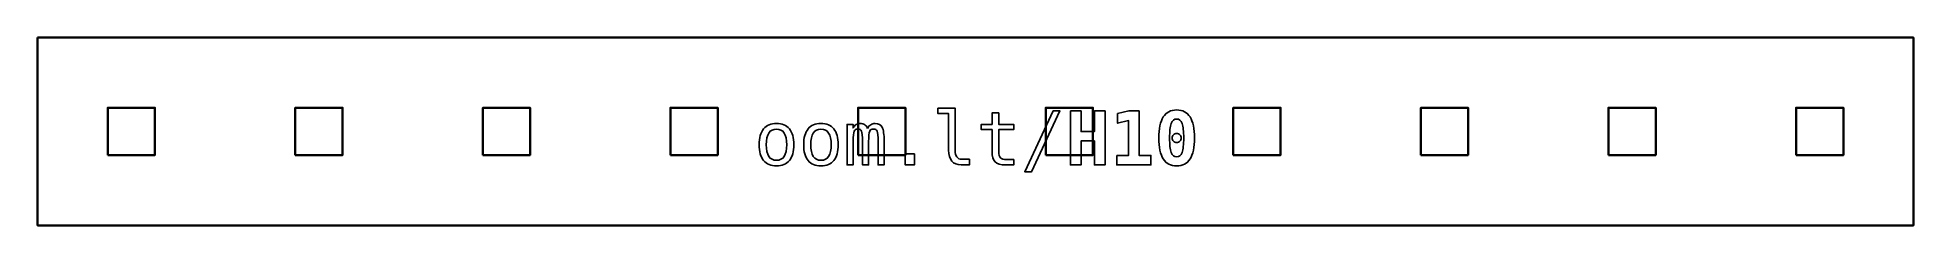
# Model space of a CAD drawing. Header units: centimetres. Extents: x -11.77 to -9.23, y -14.98 to -14.72.
import ezdxf

# ---------------------------------------------------------------- set-up
doc = ezdxf.new("R2010")
doc.units = ezdxf.units.CM
doc.header["$MEASUREMENT"] = 0
doc.layers.add('Layer 1', color=7, linetype='Continuous')

msp = doc.modelspace()

# ---------------------------------------------------------------- linework, layer by layer
at = {"layer": 'Layer 1', "color": 7, "lineweight": 35}
for points in [[(-11.67497, -14.882), (-11.61097, -14.882), (-11.61097, -14.818), (-11.67497, -14.818), (-11.67497, -14.882)], [(-11.42097, -14.882), (-11.35697, -14.882), (-11.35697, -14.818), (-11.42097, -14.818), (-11.42097, -14.882)], [(-11.16697, -14.882), (-11.10297, -14.882), (-11.10297, -14.818), (-11.16697, -14.818), (-11.16697, -14.882)], [(-10.91297, -14.882), (-10.84897, -14.882), (-10.84897, -14.818), (-10.91297, -14.818), (-10.91297, -14.882)], [(-10.65897, -14.882), (-10.59497, -14.882), (-10.59497, -14.818), (-10.65897, -14.818), (-10.65897, -14.882)], [(-10.40497, -14.882), (-10.34097, -14.882), (-10.34097, -14.818), (-10.40497, -14.818), (-10.40497, -14.882)], [(-10.15097, -14.882), (-10.08697, -14.882), (-10.08697, -14.818), (-10.15097, -14.818), (-10.15097, -14.882)], [(-9.89697, -14.882), (-9.83297, -14.882), (-9.83297, -14.818), (-9.89697, -14.818), (-9.89697, -14.882)], [(-9.64297, -14.882), (-9.57897, -14.882), (-9.57897, -14.818), (-9.64297, -14.818), (-9.64297, -14.882)], [(-9.38897, -14.882), (-9.32497, -14.882), (-9.32497, -14.818), (-9.38897, -14.818), (-9.38897, -14.882)]]:
    msp.add_lwpolyline(points, close=True, dxfattribs=at)
msp.add_open_spline([(-11.77, -14.72303), (-11.77, -14.72303), (-9.23, -14.72303), (-9.23, -14.72303), (-9.23, -14.72303), (-9.23, -14.72303), (-9.23, -14.97703), (-9.23, -14.97703), (-9.23, -14.97703), (-9.23, -14.97703), (-11.77, -14.97703), (-11.77, -14.97703), (-11.77, -14.97703), (-11.77, -14.97703), (-11.77, -14.72303), (-11.77, -14.72303)], degree=3, knots=[0, 0, 0, 0, 0.25, 0.25, 0.25, 0.25, 0.5, 0.5, 0.5, 0.5, 0.75, 0.75, 0.75, 0.75, 1, 1, 1, 1], dxfattribs=at)
at = {"layer": 'Layer 1', "color": 250}
for points, knots in [([(-10.52753, -14.87536), (-10.52753, -14.8794), (-10.5268, -14.88243), (-10.52531, -14.88448), (-10.52531, -14.88448), (-10.52383, -14.88653), (-10.52165, -14.88756), (-10.51875, -14.88756), (-10.51875, -14.88756), (-10.51875, -14.88756), (-10.50825, -14.88756), (-10.50825, -14.88756), (-10.50825, -14.88756), (-10.50825, -14.88756), (-10.50825, -14.89518), (-10.50825, -14.89518), (-10.50825, -14.89518), (-10.50825, -14.89518), (-10.51961, -14.89518), (-10.51961, -14.89518), (-10.51961, -14.89518), (-10.525, -14.89518), (-10.52915, -14.89345), (-10.5321, -14.89), (-10.5321, -14.89), (-10.53505, -14.88655), (-10.53651, -14.88166), (-10.53651, -14.87536), (-10.53651, -14.87536), (-10.53651, -14.87536), (-10.53651, -14.8257), (-10.53651, -14.8257), (-10.53651, -14.8257), (-10.53651, -14.8257), (-10.55091, -14.8257), (-10.55091, -14.8257), (-10.55091, -14.8257), (-10.55091, -14.8257), (-10.55091, -14.81866), (-10.55091, -14.81866), (-10.55091, -14.81866), (-10.55091, -14.81866), (-10.52753, -14.81866), (-10.52753, -14.81866), (-10.52753, -14.81866), (-10.52753, -14.81866), (-10.52753, -14.87536), (-10.52753, -14.87536)], [0, 0, 0, 0, 0.0833333, 0.0833333, 0.0833333, 0.0833333, 0.1666667, 0.1666667, 0.1666667, 0.1666667, 0.25, 0.25, 0.25, 0.25, 0.3333333, 0.3333333, 0.3333333, 0.3333333, 0.4166667, 0.4166667, 0.4166667, 0.4166667, 0.5, 0.5, 0.5, 0.5, 0.5833333, 0.5833333, 0.5833333, 0.5833333, 0.6666667, 0.6666667, 0.6666667, 0.6666667, 0.75, 0.75, 0.75, 0.75, 0.8333333, 0.8333333, 0.8333333, 0.8333333, 0.9166667, 0.9166667, 0.9166667, 0.9166667, 1, 1, 1, 1]), ([(-10.52753, -14.87536), (-10.52753, -14.8794), (-10.5268, -14.88243), (-10.52531, -14.88448), (-10.52531, -14.88448), (-10.52383, -14.88653), (-10.52165, -14.88756), (-10.51875, -14.88756), (-10.51875, -14.88756), (-10.51875, -14.88756), (-10.50825, -14.88756), (-10.50825, -14.88756), (-10.50825, -14.88756), (-10.50825, -14.88756), (-10.50825, -14.89518), (-10.50825, -14.89518), (-10.50825, -14.89518), (-10.50825, -14.89518), (-10.51961, -14.89518), (-10.51961, -14.89518), (-10.51961, -14.89518), (-10.525, -14.89518), (-10.52915, -14.89345), (-10.5321, -14.89), (-10.5321, -14.89), (-10.53505, -14.88655), (-10.53651, -14.88166), (-10.53651, -14.87536), (-10.53651, -14.87536), (-10.53651, -14.87536), (-10.53651, -14.8257), (-10.53651, -14.8257), (-10.53651, -14.8257), (-10.53651, -14.8257), (-10.55091, -14.8257), (-10.55091, -14.8257), (-10.55091, -14.8257), (-10.55091, -14.8257), (-10.55091, -14.81866), (-10.55091, -14.81866), (-10.55091, -14.81866), (-10.55091, -14.81866), (-10.52753, -14.81866), (-10.52753, -14.81866), (-10.52753, -14.81866), (-10.52753, -14.81866), (-10.52753, -14.87536), (-10.52753, -14.87536)], [0, 0, 0, 0, 0.0833333, 0.0833333, 0.0833333, 0.0833333, 0.1666667, 0.1666667, 0.1666667, 0.1666667, 0.25, 0.25, 0.25, 0.25, 0.3333333, 0.3333333, 0.3333333, 0.3333333, 0.4166667, 0.4166667, 0.4166667, 0.4166667, 0.5, 0.5, 0.5, 0.5, 0.5833333, 0.5833333, 0.5833333, 0.5833333, 0.6666667, 0.6666667, 0.6666667, 0.6666667, 0.75, 0.75, 0.75, 0.75, 0.8333333, 0.8333333, 0.8333333, 0.8333333, 0.9166667, 0.9166667, 0.9166667, 0.9166667, 1, 1, 1, 1]), ([(-10.46855, -14.82496), (-10.46855, -14.82496), (-10.46855, -14.8405), (-10.46855, -14.8405), (-10.46855, -14.8405), (-10.46855, -14.8405), (-10.44813, -14.8405), (-10.44813, -14.8405), (-10.44813, -14.8405), (-10.44813, -14.8405), (-10.44813, -14.84748), (-10.44813, -14.84748), (-10.44813, -14.84748), (-10.44813, -14.84748), (-10.46855, -14.84748), (-10.46855, -14.84748), (-10.46855, -14.84748), (-10.46855, -14.84748), (-10.46855, -14.87716), (-10.46855, -14.87716), (-10.46855, -14.87716), (-10.46855, -14.8812), (-10.46778, -14.88401), (-10.46625, -14.8856), (-10.46625, -14.8856), (-10.46471, -14.8872), (-10.46205, -14.888), (-10.45825, -14.888), (-10.45825, -14.888), (-10.45825, -14.888), (-10.44813, -14.888), (-10.44813, -14.888), (-10.44813, -14.888), (-10.44813, -14.888), (-10.44813, -14.89518), (-10.44813, -14.89518), (-10.44813, -14.89518), (-10.44813, -14.89518), (-10.45911, -14.89518), (-10.45911, -14.89518), (-10.45911, -14.89518), (-10.46586, -14.89518), (-10.47061, -14.89383), (-10.47338, -14.89113), (-10.47338, -14.89113), (-10.47615, -14.88843), (-10.47753, -14.88376), (-10.47753, -14.87716), (-10.47753, -14.87716), (-10.47753, -14.87716), (-10.47753, -14.84748), (-10.47753, -14.84748), (-10.47753, -14.84748), (-10.47753, -14.84748), (-10.49213, -14.84748), (-10.49213, -14.84748), (-10.49213, -14.84748), (-10.49213, -14.84748), (-10.49213, -14.8405), (-10.49213, -14.8405), (-10.49213, -14.8405), (-10.49213, -14.8405), (-10.47753, -14.8405), (-10.47753, -14.8405), (-10.47753, -14.8405), (-10.47753, -14.8405), (-10.47753, -14.82496), (-10.47753, -14.82496), (-10.47753, -14.82496), (-10.47753, -14.82496), (-10.46855, -14.82496), (-10.46855, -14.82496)], [0, 0, 0, 0, 0.0555556, 0.0555556, 0.0555556, 0.0555556, 0.1111111, 0.1111111, 0.1111111, 0.1111111, 0.1666667, 0.1666667, 0.1666667, 0.1666667, 0.2222222, 0.2222222, 0.2222222, 0.2222222, 0.2777778, 0.2777778, 0.2777778, 0.2777778, 0.3333333, 0.3333333, 0.3333333, 0.3333333, 0.3888889, 0.3888889, 0.3888889, 0.3888889, 0.4444444, 0.4444444, 0.4444444, 0.4444444, 0.5, 0.5, 0.5, 0.5, 0.5555556, 0.5555556, 0.5555556, 0.5555556, 0.6111111, 0.6111111, 0.6111111, 0.6111111, 0.6666667, 0.6666667, 0.6666667, 0.6666667, 0.7222222, 0.7222222, 0.7222222, 0.7222222, 0.7777778, 0.7777778, 0.7777778, 0.7777778, 0.8333333, 0.8333333, 0.8333333, 0.8333333, 0.8888889, 0.8888889, 0.8888889, 0.8888889, 0.9444444, 0.9444444, 0.9444444, 0.9444444, 1, 1, 1, 1]), ([(-10.46855, -14.82496), (-10.46855, -14.82496), (-10.46855, -14.8405), (-10.46855, -14.8405), (-10.46855, -14.8405), (-10.46855, -14.8405), (-10.44813, -14.8405), (-10.44813, -14.8405), (-10.44813, -14.8405), (-10.44813, -14.8405), (-10.44813, -14.84748), (-10.44813, -14.84748), (-10.44813, -14.84748), (-10.44813, -14.84748), (-10.46855, -14.84748), (-10.46855, -14.84748), (-10.46855, -14.84748), (-10.46855, -14.84748), (-10.46855, -14.87716), (-10.46855, -14.87716), (-10.46855, -14.87716), (-10.46855, -14.8812), (-10.46778, -14.88401), (-10.46625, -14.8856), (-10.46625, -14.8856), (-10.46471, -14.8872), (-10.46205, -14.888), (-10.45825, -14.888), (-10.45825, -14.888), (-10.45825, -14.888), (-10.44813, -14.888), (-10.44813, -14.888), (-10.44813, -14.888), (-10.44813, -14.888), (-10.44813, -14.89518), (-10.44813, -14.89518), (-10.44813, -14.89518), (-10.44813, -14.89518), (-10.45911, -14.89518), (-10.45911, -14.89518), (-10.45911, -14.89518), (-10.46586, -14.89518), (-10.47061, -14.89383), (-10.47338, -14.89113), (-10.47338, -14.89113), (-10.47615, -14.88843), (-10.47753, -14.88376), (-10.47753, -14.87716), (-10.47753, -14.87716), (-10.47753, -14.87716), (-10.47753, -14.84748), (-10.47753, -14.84748), (-10.47753, -14.84748), (-10.47753, -14.84748), (-10.49213, -14.84748), (-10.49213, -14.84748), (-10.49213, -14.84748), (-10.49213, -14.84748), (-10.49213, -14.8405), (-10.49213, -14.8405), (-10.49213, -14.8405), (-10.49213, -14.8405), (-10.47753, -14.8405), (-10.47753, -14.8405), (-10.47753, -14.8405), (-10.47753, -14.8405), (-10.47753, -14.82496), (-10.47753, -14.82496), (-10.47753, -14.82496), (-10.47753, -14.82496), (-10.46855, -14.82496), (-10.46855, -14.82496)], [0, 0, 0, 0, 0.0555556, 0.0555556, 0.0555556, 0.0555556, 0.1111111, 0.1111111, 0.1111111, 0.1111111, 0.1666667, 0.1666667, 0.1666667, 0.1666667, 0.2222222, 0.2222222, 0.2222222, 0.2222222, 0.2777778, 0.2777778, 0.2777778, 0.2777778, 0.3333333, 0.3333333, 0.3333333, 0.3333333, 0.3888889, 0.3888889, 0.3888889, 0.3888889, 0.4444444, 0.4444444, 0.4444444, 0.4444444, 0.5, 0.5, 0.5, 0.5, 0.5555556, 0.5555556, 0.5555556, 0.5555556, 0.6111111, 0.6111111, 0.6111111, 0.6111111, 0.6666667, 0.6666667, 0.6666667, 0.6666667, 0.7222222, 0.7222222, 0.7222222, 0.7222222, 0.7777778, 0.7777778, 0.7777778, 0.7777778, 0.8333333, 0.8333333, 0.8333333, 0.8333333, 0.8888889, 0.8888889, 0.8888889, 0.8888889, 0.9444444, 0.9444444, 0.9444444, 0.9444444, 1, 1, 1, 1]), ([(-10.39491, -14.82228), (-10.39491, -14.82228), (-10.38563, -14.82228), (-10.38563, -14.82228), (-10.38563, -14.82228), (-10.38563, -14.82228), (-10.42401, -14.90446), (-10.42401, -14.90446), (-10.42401, -14.90446), (-10.42401, -14.90446), (-10.43335, -14.90446), (-10.43335, -14.90446), (-10.43335, -14.90446), (-10.43335, -14.90446), (-10.39491, -14.82228), (-10.39491, -14.82228)], [0, 0, 0, 0, 0.25, 0.25, 0.25, 0.25, 0.5, 0.5, 0.5, 0.5, 0.75, 0.75, 0.75, 0.75, 1, 1, 1, 1]), ([(-10.39491, -14.82228), (-10.39491, -14.82228), (-10.38563, -14.82228), (-10.38563, -14.82228), (-10.38563, -14.82228), (-10.38563, -14.82228), (-10.42401, -14.90446), (-10.42401, -14.90446), (-10.42401, -14.90446), (-10.42401, -14.90446), (-10.43335, -14.90446), (-10.43335, -14.90446), (-10.43335, -14.90446), (-10.43335, -14.90446), (-10.39491, -14.82228), (-10.39491, -14.82228)], [0, 0, 0, 0, 0.25, 0.25, 0.25, 0.25, 0.5, 0.5, 0.5, 0.5, 0.75, 0.75, 0.75, 0.75, 1, 1, 1, 1]), ([(-10.37145, -14.82228), (-10.37145, -14.82228), (-10.35705, -14.82228), (-10.35705, -14.82228), (-10.35705, -14.82228), (-10.35705, -14.82228), (-10.35705, -14.85006), (-10.35705, -14.85006), (-10.35705, -14.85006), (-10.35705, -14.85006), (-10.33901, -14.85006), (-10.33901, -14.85006), (-10.33901, -14.85006), (-10.33901, -14.85006), (-10.33901, -14.82228), (-10.33901, -14.82228), (-10.33901, -14.82228), (-10.33901, -14.82228), (-10.32461, -14.82228), (-10.32461, -14.82228), (-10.32461, -14.82228), (-10.32461, -14.82228), (-10.32461, -14.89518), (-10.32461, -14.89518), (-10.32461, -14.89518), (-10.32461, -14.89518), (-10.33901, -14.89518), (-10.33901, -14.89518), (-10.33901, -14.89518), (-10.33901, -14.89518), (-10.33901, -14.86276), (-10.33901, -14.86276), (-10.33901, -14.86276), (-10.33901, -14.86276), (-10.35705, -14.86276), (-10.35705, -14.86276), (-10.35705, -14.86276), (-10.35705, -14.86276), (-10.35705, -14.89518), (-10.35705, -14.89518), (-10.35705, -14.89518), (-10.35705, -14.89518), (-10.37145, -14.89518), (-10.37145, -14.89518), (-10.37145, -14.89518), (-10.37145, -14.89518), (-10.37145, -14.82228), (-10.37145, -14.82228)], [0, 0, 0, 0, 0.0833333, 0.0833333, 0.0833333, 0.0833333, 0.1666667, 0.1666667, 0.1666667, 0.1666667, 0.25, 0.25, 0.25, 0.25, 0.3333333, 0.3333333, 0.3333333, 0.3333333, 0.4166667, 0.4166667, 0.4166667, 0.4166667, 0.5, 0.5, 0.5, 0.5, 0.5833333, 0.5833333, 0.5833333, 0.5833333, 0.6666667, 0.6666667, 0.6666667, 0.6666667, 0.75, 0.75, 0.75, 0.75, 0.8333333, 0.8333333, 0.8333333, 0.8333333, 0.9166667, 0.9166667, 0.9166667, 0.9166667, 1, 1, 1, 1]), ([(-10.37145, -14.82228), (-10.37145, -14.82228), (-10.35705, -14.82228), (-10.35705, -14.82228), (-10.35705, -14.82228), (-10.35705, -14.82228), (-10.35705, -14.85006), (-10.35705, -14.85006), (-10.35705, -14.85006), (-10.35705, -14.85006), (-10.33901, -14.85006), (-10.33901, -14.85006), (-10.33901, -14.85006), (-10.33901, -14.85006), (-10.33901, -14.82228), (-10.33901, -14.82228), (-10.33901, -14.82228), (-10.33901, -14.82228), (-10.32461, -14.82228), (-10.32461, -14.82228), (-10.32461, -14.82228), (-10.32461, -14.82228), (-10.32461, -14.89518), (-10.32461, -14.89518), (-10.32461, -14.89518), (-10.32461, -14.89518), (-10.33901, -14.89518), (-10.33901, -14.89518), (-10.33901, -14.89518), (-10.33901, -14.89518), (-10.33901, -14.86276), (-10.33901, -14.86276), (-10.33901, -14.86276), (-10.33901, -14.86276), (-10.35705, -14.86276), (-10.35705, -14.86276), (-10.35705, -14.86276), (-10.35705, -14.86276), (-10.35705, -14.89518), (-10.35705, -14.89518), (-10.35705, -14.89518), (-10.35705, -14.89518), (-10.37145, -14.89518), (-10.37145, -14.89518), (-10.37145, -14.89518), (-10.37145, -14.89518), (-10.37145, -14.82228), (-10.37145, -14.82228)], [0, 0, 0, 0, 0.0833333, 0.0833333, 0.0833333, 0.0833333, 0.1666667, 0.1666667, 0.1666667, 0.1666667, 0.25, 0.25, 0.25, 0.25, 0.3333333, 0.3333333, 0.3333333, 0.3333333, 0.4166667, 0.4166667, 0.4166667, 0.4166667, 0.5, 0.5, 0.5, 0.5, 0.5833333, 0.5833333, 0.5833333, 0.5833333, 0.6666667, 0.6666667, 0.6666667, 0.6666667, 0.75, 0.75, 0.75, 0.75, 0.8333333, 0.8333333, 0.8333333, 0.8333333, 0.9166667, 0.9166667, 0.9166667, 0.9166667, 1, 1, 1, 1]), ([(-10.30875, -14.88248), (-10.30875, -14.88248), (-10.29263, -14.88248), (-10.29263, -14.88248), (-10.29263, -14.88248), (-10.29263, -14.88248), (-10.29263, -14.83516), (-10.29263, -14.83516), (-10.29263, -14.83516), (-10.29263, -14.83516), (-10.30761, -14.83888), (-10.30761, -14.83888), (-10.30761, -14.83888), (-10.30761, -14.83888), (-10.30761, -14.8259), (-10.30761, -14.8259), (-10.30761, -14.8259), (-10.30761, -14.8259), (-10.29253, -14.82228), (-10.29253, -14.82228), (-10.29253, -14.82228), (-10.29253, -14.82228), (-10.27861, -14.82228), (-10.27861, -14.82228), (-10.27861, -14.82228), (-10.27861, -14.82228), (-10.27861, -14.88248), (-10.27861, -14.88248), (-10.27861, -14.88248), (-10.27861, -14.88248), (-10.2625, -14.88248), (-10.2625, -14.88248), (-10.2625, -14.88248), (-10.2625, -14.88248), (-10.2625, -14.89518), (-10.2625, -14.89518), (-10.2625, -14.89518), (-10.2625, -14.89518), (-10.30875, -14.89518), (-10.30875, -14.89518), (-10.30875, -14.89518), (-10.30875, -14.89518), (-10.30875, -14.88248), (-10.30875, -14.88248)], [0, 0, 0, 0, 0.0909091, 0.0909091, 0.0909091, 0.0909091, 0.1818182, 0.1818182, 0.1818182, 0.1818182, 0.2727273, 0.2727273, 0.2727273, 0.2727273, 0.3636364, 0.3636364, 0.3636364, 0.3636364, 0.4545455, 0.4545455, 0.4545455, 0.4545455, 0.5454545, 0.5454545, 0.5454545, 0.5454545, 0.6363636, 0.6363636, 0.6363636, 0.6363636, 0.7272727, 0.7272727, 0.7272727, 0.7272727, 0.8181818, 0.8181818, 0.8181818, 0.8181818, 0.9090909, 0.9090909, 0.9090909, 0.9090909, 1, 1, 1, 1]), ([(-10.30875, -14.88248), (-10.30875, -14.88248), (-10.29263, -14.88248), (-10.29263, -14.88248), (-10.29263, -14.88248), (-10.29263, -14.88248), (-10.29263, -14.83516), (-10.29263, -14.83516), (-10.29263, -14.83516), (-10.29263, -14.83516), (-10.30761, -14.83888), (-10.30761, -14.83888), (-10.30761, -14.83888), (-10.30761, -14.83888), (-10.30761, -14.8259), (-10.30761, -14.8259), (-10.30761, -14.8259), (-10.30761, -14.8259), (-10.29253, -14.82228), (-10.29253, -14.82228), (-10.29253, -14.82228), (-10.29253, -14.82228), (-10.27861, -14.82228), (-10.27861, -14.82228), (-10.27861, -14.82228), (-10.27861, -14.82228), (-10.27861, -14.88248), (-10.27861, -14.88248), (-10.27861, -14.88248), (-10.27861, -14.88248), (-10.2625, -14.88248), (-10.2625, -14.88248), (-10.2625, -14.88248), (-10.2625, -14.88248), (-10.2625, -14.89518), (-10.2625, -14.89518), (-10.2625, -14.89518), (-10.2625, -14.89518), (-10.30875, -14.89518), (-10.30875, -14.89518), (-10.30875, -14.89518), (-10.30875, -14.89518), (-10.30875, -14.88248), (-10.30875, -14.88248)], [0, 0, 0, 0, 0.0909091, 0.0909091, 0.0909091, 0.0909091, 0.1818182, 0.1818182, 0.1818182, 0.1818182, 0.2727273, 0.2727273, 0.2727273, 0.2727273, 0.3636364, 0.3636364, 0.3636364, 0.3636364, 0.4545455, 0.4545455, 0.4545455, 0.4545455, 0.5454545, 0.5454545, 0.5454545, 0.5454545, 0.6363636, 0.6363636, 0.6363636, 0.6363636, 0.7272727, 0.7272727, 0.7272727, 0.7272727, 0.8181818, 0.8181818, 0.8181818, 0.8181818, 0.9090909, 0.9090909, 0.9090909, 0.9090909, 1, 1, 1, 1]), ([(-10.25173, -14.8588), (-10.25173, -14.84618), (-10.24973, -14.83671), (-10.24573, -14.83041), (-10.24573, -14.83041), (-10.24171, -14.82411), (-10.2357, -14.82096), (-10.22765, -14.82096), (-10.22765, -14.82096), (-10.21958, -14.82096), (-10.21355, -14.8241), (-10.20953, -14.83038), (-10.20953, -14.83038), (-10.20553, -14.83666), (-10.20353, -14.84615), (-10.20353, -14.8588), (-10.20353, -14.8588), (-10.20353, -14.87143), (-10.20553, -14.8809), (-10.20953, -14.88718), (-10.20953, -14.88718), (-10.21355, -14.89346), (-10.21958, -14.8966), (-10.22765, -14.8966), (-10.22765, -14.8966), (-10.2357, -14.8966), (-10.24171, -14.89345), (-10.24573, -14.88715), (-10.24573, -14.88715), (-10.24973, -14.88085), (-10.25173, -14.8714), (-10.25173, -14.8588)], [0, 0, 0, 0, 0.125, 0.125, 0.125, 0.125, 0.25, 0.25, 0.25, 0.25, 0.375, 0.375, 0.375, 0.375, 0.5, 0.5, 0.5, 0.5, 0.625, 0.625, 0.625, 0.625, 0.75, 0.75, 0.75, 0.75, 0.875, 0.875, 0.875, 0.875, 1, 1, 1, 1]), ([(-10.25173, -14.8588), (-10.25173, -14.84618), (-10.24973, -14.83671), (-10.24573, -14.83041), (-10.24573, -14.83041), (-10.24171, -14.82411), (-10.2357, -14.82096), (-10.22765, -14.82096), (-10.22765, -14.82096), (-10.21958, -14.82096), (-10.21355, -14.8241), (-10.20953, -14.83038), (-10.20953, -14.83038), (-10.20553, -14.83666), (-10.20353, -14.84615), (-10.20353, -14.8588), (-10.20353, -14.8588), (-10.20353, -14.87143), (-10.20553, -14.8809), (-10.20953, -14.88718), (-10.20953, -14.88718), (-10.21355, -14.89346), (-10.21958, -14.8966), (-10.22765, -14.8966), (-10.22765, -14.8966), (-10.2357, -14.8966), (-10.24171, -14.89345), (-10.24573, -14.88715), (-10.24573, -14.88715), (-10.24973, -14.88085), (-10.25173, -14.8714), (-10.25173, -14.8588)], [0, 0, 0, 0, 0.125, 0.125, 0.125, 0.125, 0.25, 0.25, 0.25, 0.25, 0.375, 0.375, 0.375, 0.375, 0.5, 0.5, 0.5, 0.5, 0.625, 0.625, 0.625, 0.625, 0.75, 0.75, 0.75, 0.75, 0.875, 0.875, 0.875, 0.875, 1, 1, 1, 1]), ([(-10.22765, -14.83316), (-10.23098, -14.83316), (-10.2334, -14.8352), (-10.23493, -14.83926), (-10.23493, -14.83926), (-10.23646, -14.84335), (-10.23723, -14.84985), (-10.23723, -14.8588), (-10.23723, -14.8588), (-10.23723, -14.86773), (-10.23646, -14.87421), (-10.23493, -14.8783), (-10.23493, -14.8783), (-10.2334, -14.88236), (-10.23098, -14.8844), (-10.22765, -14.8844), (-10.22765, -14.8844), (-10.2243, -14.8844), (-10.22186, -14.88236), (-10.22033, -14.8783), (-10.22033, -14.8783), (-10.2188, -14.87421), (-10.21803, -14.86773), (-10.21803, -14.8588), (-10.21803, -14.8588), (-10.21803, -14.84985), (-10.2188, -14.84335), (-10.22033, -14.83926), (-10.22033, -14.83926), (-10.22186, -14.8352), (-10.2243, -14.83316), (-10.22765, -14.83316)], [0, 0, 0, 0, 0.125, 0.125, 0.125, 0.125, 0.25, 0.25, 0.25, 0.25, 0.375, 0.375, 0.375, 0.375, 0.5, 0.5, 0.5, 0.5, 0.625, 0.625, 0.625, 0.625, 0.75, 0.75, 0.75, 0.75, 0.875, 0.875, 0.875, 0.875, 1, 1, 1, 1]), ([(-10.22765, -14.83316), (-10.23098, -14.83316), (-10.2334, -14.8352), (-10.23493, -14.83926), (-10.23493, -14.83926), (-10.23646, -14.84335), (-10.23723, -14.84985), (-10.23723, -14.8588), (-10.23723, -14.8588), (-10.23723, -14.86773), (-10.23646, -14.87421), (-10.23493, -14.8783), (-10.23493, -14.8783), (-10.2334, -14.88236), (-10.23098, -14.8844), (-10.22765, -14.8844), (-10.22765, -14.8844), (-10.2243, -14.8844), (-10.22186, -14.88236), (-10.22033, -14.8783), (-10.22033, -14.8783), (-10.2188, -14.87421), (-10.21803, -14.86773), (-10.21803, -14.8588), (-10.21803, -14.8588), (-10.21803, -14.84985), (-10.2188, -14.84335), (-10.22033, -14.83926), (-10.22033, -14.83926), (-10.22186, -14.8352), (-10.2243, -14.83316), (-10.22765, -14.83316)], [0, 0, 0, 0, 0.125, 0.125, 0.125, 0.125, 0.25, 0.25, 0.25, 0.25, 0.375, 0.375, 0.375, 0.375, 0.5, 0.5, 0.5, 0.5, 0.625, 0.625, 0.625, 0.625, 0.75, 0.75, 0.75, 0.75, 0.875, 0.875, 0.875, 0.875, 1, 1, 1, 1]), ([(-10.76945, -14.83918), (-10.76186, -14.83918), (-10.75606, -14.84163), (-10.75205, -14.84655), (-10.75205, -14.84655), (-10.74803, -14.85146), (-10.74601, -14.85858), (-10.74601, -14.86788), (-10.74601, -14.86788), (-10.74601, -14.87723), (-10.74801, -14.88435), (-10.75201, -14.88925), (-10.75201, -14.88925), (-10.75603, -14.89415), (-10.76183, -14.8966), (-10.76945, -14.8966), (-10.76945, -14.8966), (-10.77705, -14.8966), (-10.78283, -14.89415), (-10.78685, -14.88925), (-10.78685, -14.88925), (-10.79085, -14.88435), (-10.79285, -14.87723), (-10.79285, -14.86788), (-10.79285, -14.86788), (-10.79285, -14.85858), (-10.79085, -14.85146), (-10.78685, -14.84655), (-10.78685, -14.84655), (-10.78283, -14.84163), (-10.77705, -14.83918), (-10.76945, -14.83918)], [0, 0, 0, 0, 0.125, 0.125, 0.125, 0.125, 0.25, 0.25, 0.25, 0.25, 0.375, 0.375, 0.375, 0.375, 0.5, 0.5, 0.5, 0.5, 0.625, 0.625, 0.625, 0.625, 0.75, 0.75, 0.75, 0.75, 0.875, 0.875, 0.875, 0.875, 1, 1, 1, 1]), ([(-10.76945, -14.83918), (-10.76186, -14.83918), (-10.75606, -14.84163), (-10.75205, -14.84655), (-10.75205, -14.84655), (-10.74803, -14.85146), (-10.74601, -14.85858), (-10.74601, -14.86788), (-10.74601, -14.86788), (-10.74601, -14.87723), (-10.74801, -14.88435), (-10.75201, -14.88925), (-10.75201, -14.88925), (-10.75603, -14.89415), (-10.76183, -14.8966), (-10.76945, -14.8966), (-10.76945, -14.8966), (-10.77705, -14.8966), (-10.78283, -14.89415), (-10.78685, -14.88925), (-10.78685, -14.88925), (-10.79085, -14.88435), (-10.79285, -14.87723), (-10.79285, -14.86788), (-10.79285, -14.86788), (-10.79285, -14.85858), (-10.79085, -14.85146), (-10.78685, -14.84655), (-10.78685, -14.84655), (-10.78283, -14.84163), (-10.77705, -14.83918), (-10.76945, -14.83918)], [0, 0, 0, 0, 0.125, 0.125, 0.125, 0.125, 0.25, 0.25, 0.25, 0.25, 0.375, 0.375, 0.375, 0.375, 0.5, 0.5, 0.5, 0.5, 0.625, 0.625, 0.625, 0.625, 0.75, 0.75, 0.75, 0.75, 0.875, 0.875, 0.875, 0.875, 1, 1, 1, 1]), ([(-10.76945, -14.8468), (-10.77401, -14.8468), (-10.77746, -14.84856), (-10.77981, -14.85211), (-10.77981, -14.85211), (-10.78216, -14.85566), (-10.78333, -14.86093), (-10.78333, -14.86788), (-10.78333, -14.86788), (-10.78333, -14.87481), (-10.78216, -14.88006), (-10.77981, -14.88363), (-10.77981, -14.88363), (-10.77746, -14.8872), (-10.77401, -14.88898), (-10.76945, -14.88898), (-10.76945, -14.88898), (-10.76486, -14.88898), (-10.7614, -14.8872), (-10.75905, -14.88363), (-10.75905, -14.88363), (-10.7567, -14.88006), (-10.75553, -14.87481), (-10.75553, -14.86788), (-10.75553, -14.86788), (-10.75553, -14.86093), (-10.7567, -14.85566), (-10.75905, -14.85211), (-10.75905, -14.85211), (-10.7614, -14.84856), (-10.76486, -14.8468), (-10.76945, -14.8468)], [0, 0, 0, 0, 0.125, 0.125, 0.125, 0.125, 0.25, 0.25, 0.25, 0.25, 0.375, 0.375, 0.375, 0.375, 0.5, 0.5, 0.5, 0.5, 0.625, 0.625, 0.625, 0.625, 0.75, 0.75, 0.75, 0.75, 0.875, 0.875, 0.875, 0.875, 1, 1, 1, 1]), ([(-10.76945, -14.8468), (-10.77401, -14.8468), (-10.77746, -14.84856), (-10.77981, -14.85211), (-10.77981, -14.85211), (-10.78216, -14.85566), (-10.78333, -14.86093), (-10.78333, -14.86788), (-10.78333, -14.86788), (-10.78333, -14.87481), (-10.78216, -14.88006), (-10.77981, -14.88363), (-10.77981, -14.88363), (-10.77746, -14.8872), (-10.77401, -14.88898), (-10.76945, -14.88898), (-10.76945, -14.88898), (-10.76486, -14.88898), (-10.7614, -14.8872), (-10.75905, -14.88363), (-10.75905, -14.88363), (-10.7567, -14.88006), (-10.75553, -14.87481), (-10.75553, -14.86788), (-10.75553, -14.86788), (-10.75553, -14.86093), (-10.7567, -14.85566), (-10.75905, -14.85211), (-10.75905, -14.85211), (-10.7614, -14.84856), (-10.76486, -14.8468), (-10.76945, -14.8468)], [0, 0, 0, 0, 0.125, 0.125, 0.125, 0.125, 0.25, 0.25, 0.25, 0.25, 0.375, 0.375, 0.375, 0.375, 0.5, 0.5, 0.5, 0.5, 0.625, 0.625, 0.625, 0.625, 0.75, 0.75, 0.75, 0.75, 0.875, 0.875, 0.875, 0.875, 1, 1, 1, 1]), ([(-10.70925, -14.83918), (-10.70166, -14.83918), (-10.69586, -14.84163), (-10.69185, -14.84655), (-10.69185, -14.84655), (-10.68783, -14.85146), (-10.68581, -14.85858), (-10.68581, -14.86788), (-10.68581, -14.86788), (-10.68581, -14.87723), (-10.68781, -14.88435), (-10.69181, -14.88925), (-10.69181, -14.88925), (-10.69583, -14.89415), (-10.70163, -14.8966), (-10.70925, -14.8966), (-10.70925, -14.8966), (-10.71685, -14.8966), (-10.72263, -14.89415), (-10.72665, -14.88925), (-10.72665, -14.88925), (-10.73065, -14.88435), (-10.73265, -14.87723), (-10.73265, -14.86788), (-10.73265, -14.86788), (-10.73265, -14.85858), (-10.73065, -14.85146), (-10.72665, -14.84655), (-10.72665, -14.84655), (-10.72263, -14.84163), (-10.71685, -14.83918), (-10.70925, -14.83918)], [0, 0, 0, 0, 0.125, 0.125, 0.125, 0.125, 0.25, 0.25, 0.25, 0.25, 0.375, 0.375, 0.375, 0.375, 0.5, 0.5, 0.5, 0.5, 0.625, 0.625, 0.625, 0.625, 0.75, 0.75, 0.75, 0.75, 0.875, 0.875, 0.875, 0.875, 1, 1, 1, 1]), ([(-10.70925, -14.83918), (-10.70166, -14.83918), (-10.69586, -14.84163), (-10.69185, -14.84655), (-10.69185, -14.84655), (-10.68783, -14.85146), (-10.68581, -14.85858), (-10.68581, -14.86788), (-10.68581, -14.86788), (-10.68581, -14.87723), (-10.68781, -14.88435), (-10.69181, -14.88925), (-10.69181, -14.88925), (-10.69583, -14.89415), (-10.70163, -14.8966), (-10.70925, -14.8966), (-10.70925, -14.8966), (-10.71685, -14.8966), (-10.72263, -14.89415), (-10.72665, -14.88925), (-10.72665, -14.88925), (-10.73065, -14.88435), (-10.73265, -14.87723), (-10.73265, -14.86788), (-10.73265, -14.86788), (-10.73265, -14.85858), (-10.73065, -14.85146), (-10.72665, -14.84655), (-10.72665, -14.84655), (-10.72263, -14.84163), (-10.71685, -14.83918), (-10.70925, -14.83918)], [0, 0, 0, 0, 0.125, 0.125, 0.125, 0.125, 0.25, 0.25, 0.25, 0.25, 0.375, 0.375, 0.375, 0.375, 0.5, 0.5, 0.5, 0.5, 0.625, 0.625, 0.625, 0.625, 0.75, 0.75, 0.75, 0.75, 0.875, 0.875, 0.875, 0.875, 1, 1, 1, 1]), ([(-10.70925, -14.8468), (-10.71381, -14.8468), (-10.71726, -14.84856), (-10.71961, -14.85211), (-10.71961, -14.85211), (-10.72196, -14.85566), (-10.72313, -14.86093), (-10.72313, -14.86788), (-10.72313, -14.86788), (-10.72313, -14.87481), (-10.72196, -14.88006), (-10.71961, -14.88363), (-10.71961, -14.88363), (-10.71726, -14.8872), (-10.71381, -14.88898), (-10.70925, -14.88898), (-10.70925, -14.88898), (-10.70466, -14.88898), (-10.7012, -14.8872), (-10.69885, -14.88363), (-10.69885, -14.88363), (-10.6965, -14.88006), (-10.69533, -14.87481), (-10.69533, -14.86788), (-10.69533, -14.86788), (-10.69533, -14.86093), (-10.6965, -14.85566), (-10.69885, -14.85211), (-10.69885, -14.85211), (-10.7012, -14.84856), (-10.70466, -14.8468), (-10.70925, -14.8468)], [0, 0, 0, 0, 0.125, 0.125, 0.125, 0.125, 0.25, 0.25, 0.25, 0.25, 0.375, 0.375, 0.375, 0.375, 0.5, 0.5, 0.5, 0.5, 0.625, 0.625, 0.625, 0.625, 0.75, 0.75, 0.75, 0.75, 0.875, 0.875, 0.875, 0.875, 1, 1, 1, 1]), ([(-10.70925, -14.8468), (-10.71381, -14.8468), (-10.71726, -14.84856), (-10.71961, -14.85211), (-10.71961, -14.85211), (-10.72196, -14.85566), (-10.72313, -14.86093), (-10.72313, -14.86788), (-10.72313, -14.86788), (-10.72313, -14.87481), (-10.72196, -14.88006), (-10.71961, -14.88363), (-10.71961, -14.88363), (-10.71726, -14.8872), (-10.71381, -14.88898), (-10.70925, -14.88898), (-10.70925, -14.88898), (-10.70466, -14.88898), (-10.7012, -14.8872), (-10.69885, -14.88363), (-10.69885, -14.88363), (-10.6965, -14.88006), (-10.69533, -14.87481), (-10.69533, -14.86788), (-10.69533, -14.86788), (-10.69533, -14.86093), (-10.6965, -14.85566), (-10.69885, -14.85211), (-10.69885, -14.85211), (-10.7012, -14.84856), (-10.70466, -14.8468), (-10.70925, -14.8468)], [0, 0, 0, 0, 0.125, 0.125, 0.125, 0.125, 0.25, 0.25, 0.25, 0.25, 0.375, 0.375, 0.375, 0.375, 0.5, 0.5, 0.5, 0.5, 0.625, 0.625, 0.625, 0.625, 0.75, 0.75, 0.75, 0.75, 0.875, 0.875, 0.875, 0.875, 1, 1, 1, 1]), ([(-10.64613, -14.84606), (-10.64503, -14.84371), (-10.64361, -14.84198), (-10.6419, -14.84086), (-10.6419, -14.84086), (-10.6402, -14.83975), (-10.63813, -14.83918), (-10.63573, -14.83918), (-10.63573, -14.83918), (-10.63133, -14.83918), (-10.62823, -14.84088), (-10.62643, -14.84428), (-10.62643, -14.84428), (-10.62461, -14.84768), (-10.62371, -14.85408), (-10.62371, -14.8635), (-10.62371, -14.8635), (-10.62371, -14.8635), (-10.62371, -14.89518), (-10.62371, -14.89518), (-10.62371, -14.89518), (-10.62371, -14.89518), (-10.63191, -14.89518), (-10.63191, -14.89518), (-10.63191, -14.89518), (-10.63191, -14.89518), (-10.63191, -14.86388), (-10.63191, -14.86388), (-10.63191, -14.86388), (-10.63191, -14.85616), (-10.63235, -14.85138), (-10.63321, -14.8495), (-10.63321, -14.8495), (-10.63406, -14.84763), (-10.63565, -14.8467), (-10.63793, -14.8467), (-10.63793, -14.8467), (-10.64053, -14.8467), (-10.64231, -14.8477), (-10.64328, -14.8497), (-10.64328, -14.8497), (-10.64423, -14.8517), (-10.64471, -14.85643), (-10.64471, -14.86388), (-10.64471, -14.86388), (-10.64471, -14.86388), (-10.64471, -14.89518), (-10.64471, -14.89518), (-10.64471, -14.89518), (-10.64471, -14.89518), (-10.65291, -14.89518), (-10.65291, -14.89518), (-10.65291, -14.89518), (-10.65291, -14.89518), (-10.65291, -14.86388), (-10.65291, -14.86388), (-10.65291, -14.86388), (-10.65291, -14.85606), (-10.65338, -14.85125), (-10.65431, -14.84943), (-10.65431, -14.84943), (-10.65523, -14.84761), (-10.6569, -14.8467), (-10.65931, -14.8467), (-10.65931, -14.8467), (-10.6617, -14.8467), (-10.66335, -14.8477), (-10.66426, -14.8497), (-10.66426, -14.8497), (-10.6652, -14.8517), (-10.66566, -14.85643), (-10.66566, -14.86388), (-10.66566, -14.86388), (-10.66566, -14.86388), (-10.66566, -14.89518), (-10.66566, -14.89518), (-10.66566, -14.89518), (-10.66566, -14.89518), (-10.67381, -14.89518), (-10.67381, -14.89518), (-10.67381, -14.89518), (-10.67381, -14.89518), (-10.67381, -14.8405), (-10.67381, -14.8405), (-10.67381, -14.8405), (-10.67381, -14.8405), (-10.66566, -14.8405), (-10.66566, -14.8405), (-10.66566, -14.8405), (-10.66566, -14.8405), (-10.66566, -14.84518), (-10.66566, -14.84518), (-10.66566, -14.84518), (-10.6646, -14.84323), (-10.66325, -14.84175), (-10.66163, -14.84071), (-10.66163, -14.84071), (-10.66003, -14.8397), (-10.6582, -14.83918), (-10.65615, -14.83918), (-10.65615, -14.83918), (-10.65366, -14.83918), (-10.65161, -14.83975), (-10.64996, -14.84088), (-10.64996, -14.84088), (-10.64831, -14.84203), (-10.64705, -14.84375), (-10.64613, -14.84606)], [0, 0, 0, 0, 0.037037, 0.037037, 0.037037, 0.037037, 0.0740741, 0.0740741, 0.0740741, 0.0740741, 0.1111111, 0.1111111, 0.1111111, 0.1111111, 0.1481481, 0.1481481, 0.1481481, 0.1481481, 0.1851852, 0.1851852, 0.1851852, 0.1851852, 0.2222222, 0.2222222, 0.2222222, 0.2222222, 0.2592593, 0.2592593, 0.2592593, 0.2592593, 0.2962963, 0.2962963, 0.2962963, 0.2962963, 0.3333333, 0.3333333, 0.3333333, 0.3333333, 0.3703704, 0.3703704, 0.3703704, 0.3703704, 0.4074074, 0.4074074, 0.4074074, 0.4074074, 0.4444444, 0.4444444, 0.4444444, 0.4444444, 0.4814815, 0.4814815, 0.4814815, 0.4814815, 0.5185185, 0.5185185, 0.5185185, 0.5185185, 0.5555556, 0.5555556, 0.5555556, 0.5555556, 0.5925926, 0.5925926, 0.5925926, 0.5925926, 0.6296296, 0.6296296, 0.6296296, 0.6296296, 0.6666667, 0.6666667, 0.6666667, 0.6666667, 0.7037037, 0.7037037, 0.7037037, 0.7037037, 0.7407407, 0.7407407, 0.7407407, 0.7407407, 0.7777778, 0.7777778, 0.7777778, 0.7777778, 0.8148148, 0.8148148, 0.8148148, 0.8148148, 0.8518519, 0.8518519, 0.8518519, 0.8518519, 0.8888889, 0.8888889, 0.8888889, 0.8888889, 0.9259259, 0.9259259, 0.9259259, 0.9259259, 0.962963, 0.962963, 0.962963, 0.962963, 1, 1, 1, 1]), ([(-10.64613, -14.84606), (-10.64503, -14.84371), (-10.64361, -14.84198), (-10.6419, -14.84086), (-10.6419, -14.84086), (-10.6402, -14.83975), (-10.63813, -14.83918), (-10.63573, -14.83918), (-10.63573, -14.83918), (-10.63133, -14.83918), (-10.62823, -14.84088), (-10.62643, -14.84428), (-10.62643, -14.84428), (-10.62461, -14.84768), (-10.62371, -14.85408), (-10.62371, -14.8635), (-10.62371, -14.8635), (-10.62371, -14.8635), (-10.62371, -14.89518), (-10.62371, -14.89518), (-10.62371, -14.89518), (-10.62371, -14.89518), (-10.63191, -14.89518), (-10.63191, -14.89518), (-10.63191, -14.89518), (-10.63191, -14.89518), (-10.63191, -14.86388), (-10.63191, -14.86388), (-10.63191, -14.86388), (-10.63191, -14.85616), (-10.63235, -14.85138), (-10.63321, -14.8495), (-10.63321, -14.8495), (-10.63406, -14.84763), (-10.63565, -14.8467), (-10.63793, -14.8467), (-10.63793, -14.8467), (-10.64053, -14.8467), (-10.64231, -14.8477), (-10.64328, -14.8497), (-10.64328, -14.8497), (-10.64423, -14.8517), (-10.64471, -14.85643), (-10.64471, -14.86388), (-10.64471, -14.86388), (-10.64471, -14.86388), (-10.64471, -14.89518), (-10.64471, -14.89518), (-10.64471, -14.89518), (-10.64471, -14.89518), (-10.65291, -14.89518), (-10.65291, -14.89518), (-10.65291, -14.89518), (-10.65291, -14.89518), (-10.65291, -14.86388), (-10.65291, -14.86388), (-10.65291, -14.86388), (-10.65291, -14.85606), (-10.65338, -14.85125), (-10.65431, -14.84943), (-10.65431, -14.84943), (-10.65523, -14.84761), (-10.6569, -14.8467), (-10.65931, -14.8467), (-10.65931, -14.8467), (-10.6617, -14.8467), (-10.66335, -14.8477), (-10.66426, -14.8497), (-10.66426, -14.8497), (-10.6652, -14.8517), (-10.66566, -14.85643), (-10.66566, -14.86388), (-10.66566, -14.86388), (-10.66566, -14.86388), (-10.66566, -14.89518), (-10.66566, -14.89518), (-10.66566, -14.89518), (-10.66566, -14.89518), (-10.67381, -14.89518), (-10.67381, -14.89518), (-10.67381, -14.89518), (-10.67381, -14.89518), (-10.67381, -14.8405), (-10.67381, -14.8405), (-10.67381, -14.8405), (-10.67381, -14.8405), (-10.66566, -14.8405), (-10.66566, -14.8405), (-10.66566, -14.8405), (-10.66566, -14.8405), (-10.66566, -14.84518), (-10.66566, -14.84518), (-10.66566, -14.84518), (-10.6646, -14.84323), (-10.66325, -14.84175), (-10.66163, -14.84071), (-10.66163, -14.84071), (-10.66003, -14.8397), (-10.6582, -14.83918), (-10.65615, -14.83918), (-10.65615, -14.83918), (-10.65366, -14.83918), (-10.65161, -14.83975), (-10.64996, -14.84088), (-10.64996, -14.84088), (-10.64831, -14.84203), (-10.64705, -14.84375), (-10.64613, -14.84606)], [0, 0, 0, 0, 0.037037, 0.037037, 0.037037, 0.037037, 0.0740741, 0.0740741, 0.0740741, 0.0740741, 0.1111111, 0.1111111, 0.1111111, 0.1111111, 0.1481481, 0.1481481, 0.1481481, 0.1481481, 0.1851852, 0.1851852, 0.1851852, 0.1851852, 0.2222222, 0.2222222, 0.2222222, 0.2222222, 0.2592593, 0.2592593, 0.2592593, 0.2592593, 0.2962963, 0.2962963, 0.2962963, 0.2962963, 0.3333333, 0.3333333, 0.3333333, 0.3333333, 0.3703704, 0.3703704, 0.3703704, 0.3703704, 0.4074074, 0.4074074, 0.4074074, 0.4074074, 0.4444444, 0.4444444, 0.4444444, 0.4444444, 0.4814815, 0.4814815, 0.4814815, 0.4814815, 0.5185185, 0.5185185, 0.5185185, 0.5185185, 0.5555556, 0.5555556, 0.5555556, 0.5555556, 0.5925926, 0.5925926, 0.5925926, 0.5925926, 0.6296296, 0.6296296, 0.6296296, 0.6296296, 0.6666667, 0.6666667, 0.6666667, 0.6666667, 0.7037037, 0.7037037, 0.7037037, 0.7037037, 0.7407407, 0.7407407, 0.7407407, 0.7407407, 0.7777778, 0.7777778, 0.7777778, 0.7777778, 0.8148148, 0.8148148, 0.8148148, 0.8148148, 0.8518519, 0.8518519, 0.8518519, 0.8518519, 0.8888889, 0.8888889, 0.8888889, 0.8888889, 0.9259259, 0.9259259, 0.9259259, 0.9259259, 0.962963, 0.962963, 0.962963, 0.962963, 1, 1, 1, 1]), ([(-10.23371, -14.8588), (-10.23371, -14.85708), (-10.23313, -14.85563), (-10.23195, -14.85446), (-10.23195, -14.85446), (-10.23078, -14.85328), (-10.22935, -14.8527), (-10.22765, -14.8527), (-10.22765, -14.8527), (-10.22593, -14.8527), (-10.22448, -14.85328), (-10.22331, -14.85446), (-10.22331, -14.85446), (-10.22213, -14.85563), (-10.22155, -14.85708), (-10.22155, -14.8588), (-10.22155, -14.8588), (-10.22155, -14.8605), (-10.22213, -14.86193), (-10.22331, -14.8631), (-10.22331, -14.8631), (-10.22448, -14.86428), (-10.22593, -14.86486), (-10.22765, -14.86486), (-10.22765, -14.86486), (-10.22935, -14.86486), (-10.23078, -14.86428), (-10.23195, -14.86313), (-10.23195, -14.86313), (-10.23313, -14.86198), (-10.23371, -14.86053), (-10.23371, -14.8588)], [0, 0, 0, 0, 0.125, 0.125, 0.125, 0.125, 0.25, 0.25, 0.25, 0.25, 0.375, 0.375, 0.375, 0.375, 0.5, 0.5, 0.5, 0.5, 0.625, 0.625, 0.625, 0.625, 0.75, 0.75, 0.75, 0.75, 0.875, 0.875, 0.875, 0.875, 1, 1, 1, 1]), ([(-10.23371, -14.8588), (-10.23371, -14.85708), (-10.23313, -14.85563), (-10.23195, -14.85446), (-10.23195, -14.85446), (-10.23078, -14.85328), (-10.22935, -14.8527), (-10.22765, -14.8527), (-10.22765, -14.8527), (-10.22593, -14.8527), (-10.22448, -14.85328), (-10.22331, -14.85446), (-10.22331, -14.85446), (-10.22213, -14.85563), (-10.22155, -14.85708), (-10.22155, -14.8588), (-10.22155, -14.8588), (-10.22155, -14.8605), (-10.22213, -14.86193), (-10.22331, -14.8631), (-10.22331, -14.8631), (-10.22448, -14.86428), (-10.22593, -14.86486), (-10.22765, -14.86486), (-10.22765, -14.86486), (-10.22935, -14.86486), (-10.23078, -14.86428), (-10.23195, -14.86313), (-10.23195, -14.86313), (-10.23313, -14.86198), (-10.23371, -14.86053), (-10.23371, -14.8588)], [0, 0, 0, 0, 0.125, 0.125, 0.125, 0.125, 0.25, 0.25, 0.25, 0.25, 0.375, 0.375, 0.375, 0.375, 0.5, 0.5, 0.5, 0.5, 0.625, 0.625, 0.625, 0.625, 0.75, 0.75, 0.75, 0.75, 0.875, 0.875, 0.875, 0.875, 1, 1, 1, 1]), ([(-10.59505, -14.88028), (-10.59505, -14.88028), (-10.58275, -14.88028), (-10.58275, -14.88028), (-10.58275, -14.88028), (-10.58275, -14.88028), (-10.58275, -14.89518), (-10.58275, -14.89518), (-10.58275, -14.89518), (-10.58275, -14.89518), (-10.59505, -14.89518), (-10.59505, -14.89518), (-10.59505, -14.89518), (-10.59505, -14.89518), (-10.59505, -14.88028), (-10.59505, -14.88028)], [0, 0, 0, 0, 0.25, 0.25, 0.25, 0.25, 0.5, 0.5, 0.5, 0.5, 0.75, 0.75, 0.75, 0.75, 1, 1, 1, 1]), ([(-10.59505, -14.88028), (-10.59505, -14.88028), (-10.58275, -14.88028), (-10.58275, -14.88028), (-10.58275, -14.88028), (-10.58275, -14.88028), (-10.58275, -14.89518), (-10.58275, -14.89518), (-10.58275, -14.89518), (-10.58275, -14.89518), (-10.59505, -14.89518), (-10.59505, -14.89518), (-10.59505, -14.89518), (-10.59505, -14.89518), (-10.59505, -14.88028), (-10.59505, -14.88028)], [0, 0, 0, 0, 0.25, 0.25, 0.25, 0.25, 0.5, 0.5, 0.5, 0.5, 0.75, 0.75, 0.75, 0.75, 1, 1, 1, 1])]:
    msp.add_open_spline(points, degree=3, knots=knots, dxfattribs=at)
at = {"layer": 'Layer 1', "color": 7, "lineweight": 20}
for points, knots in [([(-10.52753, -14.87536), (-10.52753, -14.8794), (-10.5268, -14.88243), (-10.52531, -14.88448), (-10.52531, -14.88448), (-10.52383, -14.88653), (-10.52165, -14.88756), (-10.51875, -14.88756), (-10.51875, -14.88756), (-10.51875, -14.88756), (-10.50825, -14.88756), (-10.50825, -14.88756), (-10.50825, -14.88756), (-10.50825, -14.88756), (-10.50825, -14.89518), (-10.50825, -14.89518), (-10.50825, -14.89518), (-10.50825, -14.89518), (-10.51961, -14.89518), (-10.51961, -14.89518), (-10.51961, -14.89518), (-10.525, -14.89518), (-10.52915, -14.89345), (-10.5321, -14.89), (-10.5321, -14.89), (-10.53505, -14.88655), (-10.53651, -14.88166), (-10.53651, -14.87536), (-10.53651, -14.87536), (-10.53651, -14.87536), (-10.53651, -14.8257), (-10.53651, -14.8257), (-10.53651, -14.8257), (-10.53651, -14.8257), (-10.55091, -14.8257), (-10.55091, -14.8257), (-10.55091, -14.8257), (-10.55091, -14.8257), (-10.55091, -14.81866), (-10.55091, -14.81866), (-10.55091, -14.81866), (-10.55091, -14.81866), (-10.52753, -14.81866), (-10.52753, -14.81866), (-10.52753, -14.81866), (-10.52753, -14.81866), (-10.52753, -14.87536), (-10.52753, -14.87536)], [0, 0, 0, 0, 0.0833333, 0.0833333, 0.0833333, 0.0833333, 0.1666667, 0.1666667, 0.1666667, 0.1666667, 0.25, 0.25, 0.25, 0.25, 0.3333333, 0.3333333, 0.3333333, 0.3333333, 0.4166667, 0.4166667, 0.4166667, 0.4166667, 0.5, 0.5, 0.5, 0.5, 0.5833333, 0.5833333, 0.5833333, 0.5833333, 0.6666667, 0.6666667, 0.6666667, 0.6666667, 0.75, 0.75, 0.75, 0.75, 0.8333333, 0.8333333, 0.8333333, 0.8333333, 0.9166667, 0.9166667, 0.9166667, 0.9166667, 1, 1, 1, 1]), ([(-10.46855, -14.82496), (-10.46855, -14.82496), (-10.46855, -14.8405), (-10.46855, -14.8405), (-10.46855, -14.8405), (-10.46855, -14.8405), (-10.44813, -14.8405), (-10.44813, -14.8405), (-10.44813, -14.8405), (-10.44813, -14.8405), (-10.44813, -14.84748), (-10.44813, -14.84748), (-10.44813, -14.84748), (-10.44813, -14.84748), (-10.46855, -14.84748), (-10.46855, -14.84748), (-10.46855, -14.84748), (-10.46855, -14.84748), (-10.46855, -14.87716), (-10.46855, -14.87716), (-10.46855, -14.87716), (-10.46855, -14.8812), (-10.46778, -14.88401), (-10.46625, -14.8856), (-10.46625, -14.8856), (-10.46471, -14.8872), (-10.46205, -14.888), (-10.45825, -14.888), (-10.45825, -14.888), (-10.45825, -14.888), (-10.44813, -14.888), (-10.44813, -14.888), (-10.44813, -14.888), (-10.44813, -14.888), (-10.44813, -14.89518), (-10.44813, -14.89518), (-10.44813, -14.89518), (-10.44813, -14.89518), (-10.45911, -14.89518), (-10.45911, -14.89518), (-10.45911, -14.89518), (-10.46586, -14.89518), (-10.47061, -14.89383), (-10.47338, -14.89113), (-10.47338, -14.89113), (-10.47615, -14.88843), (-10.47753, -14.88376), (-10.47753, -14.87716), (-10.47753, -14.87716), (-10.47753, -14.87716), (-10.47753, -14.84748), (-10.47753, -14.84748), (-10.47753, -14.84748), (-10.47753, -14.84748), (-10.49213, -14.84748), (-10.49213, -14.84748), (-10.49213, -14.84748), (-10.49213, -14.84748), (-10.49213, -14.8405), (-10.49213, -14.8405), (-10.49213, -14.8405), (-10.49213, -14.8405), (-10.47753, -14.8405), (-10.47753, -14.8405), (-10.47753, -14.8405), (-10.47753, -14.8405), (-10.47753, -14.82496), (-10.47753, -14.82496), (-10.47753, -14.82496), (-10.47753, -14.82496), (-10.46855, -14.82496), (-10.46855, -14.82496)], [0, 0, 0, 0, 0.0555556, 0.0555556, 0.0555556, 0.0555556, 0.1111111, 0.1111111, 0.1111111, 0.1111111, 0.1666667, 0.1666667, 0.1666667, 0.1666667, 0.2222222, 0.2222222, 0.2222222, 0.2222222, 0.2777778, 0.2777778, 0.2777778, 0.2777778, 0.3333333, 0.3333333, 0.3333333, 0.3333333, 0.3888889, 0.3888889, 0.3888889, 0.3888889, 0.4444444, 0.4444444, 0.4444444, 0.4444444, 0.5, 0.5, 0.5, 0.5, 0.5555556, 0.5555556, 0.5555556, 0.5555556, 0.6111111, 0.6111111, 0.6111111, 0.6111111, 0.6666667, 0.6666667, 0.6666667, 0.6666667, 0.7222222, 0.7222222, 0.7222222, 0.7222222, 0.7777778, 0.7777778, 0.7777778, 0.7777778, 0.8333333, 0.8333333, 0.8333333, 0.8333333, 0.8888889, 0.8888889, 0.8888889, 0.8888889, 0.9444444, 0.9444444, 0.9444444, 0.9444444, 1, 1, 1, 1]), ([(-10.39491, -14.82228), (-10.39491, -14.82228), (-10.38563, -14.82228), (-10.38563, -14.82228), (-10.38563, -14.82228), (-10.38563, -14.82228), (-10.42401, -14.90446), (-10.42401, -14.90446), (-10.42401, -14.90446), (-10.42401, -14.90446), (-10.43335, -14.90446), (-10.43335, -14.90446), (-10.43335, -14.90446), (-10.43335, -14.90446), (-10.39491, -14.82228), (-10.39491, -14.82228)], [0, 0, 0, 0, 0.25, 0.25, 0.25, 0.25, 0.5, 0.5, 0.5, 0.5, 0.75, 0.75, 0.75, 0.75, 1, 1, 1, 1]), ([(-10.37145, -14.82228), (-10.37145, -14.82228), (-10.35705, -14.82228), (-10.35705, -14.82228), (-10.35705, -14.82228), (-10.35705, -14.82228), (-10.35705, -14.85006), (-10.35705, -14.85006), (-10.35705, -14.85006), (-10.35705, -14.85006), (-10.33901, -14.85006), (-10.33901, -14.85006), (-10.33901, -14.85006), (-10.33901, -14.85006), (-10.33901, -14.82228), (-10.33901, -14.82228), (-10.33901, -14.82228), (-10.33901, -14.82228), (-10.32461, -14.82228), (-10.32461, -14.82228), (-10.32461, -14.82228), (-10.32461, -14.82228), (-10.32461, -14.89518), (-10.32461, -14.89518), (-10.32461, -14.89518), (-10.32461, -14.89518), (-10.33901, -14.89518), (-10.33901, -14.89518), (-10.33901, -14.89518), (-10.33901, -14.89518), (-10.33901, -14.86276), (-10.33901, -14.86276), (-10.33901, -14.86276), (-10.33901, -14.86276), (-10.35705, -14.86276), (-10.35705, -14.86276), (-10.35705, -14.86276), (-10.35705, -14.86276), (-10.35705, -14.89518), (-10.35705, -14.89518), (-10.35705, -14.89518), (-10.35705, -14.89518), (-10.37145, -14.89518), (-10.37145, -14.89518), (-10.37145, -14.89518), (-10.37145, -14.89518), (-10.37145, -14.82228), (-10.37145, -14.82228)], [0, 0, 0, 0, 0.0833333, 0.0833333, 0.0833333, 0.0833333, 0.1666667, 0.1666667, 0.1666667, 0.1666667, 0.25, 0.25, 0.25, 0.25, 0.3333333, 0.3333333, 0.3333333, 0.3333333, 0.4166667, 0.4166667, 0.4166667, 0.4166667, 0.5, 0.5, 0.5, 0.5, 0.5833333, 0.5833333, 0.5833333, 0.5833333, 0.6666667, 0.6666667, 0.6666667, 0.6666667, 0.75, 0.75, 0.75, 0.75, 0.8333333, 0.8333333, 0.8333333, 0.8333333, 0.9166667, 0.9166667, 0.9166667, 0.9166667, 1, 1, 1, 1]), ([(-10.30875, -14.88248), (-10.30875, -14.88248), (-10.29263, -14.88248), (-10.29263, -14.88248), (-10.29263, -14.88248), (-10.29263, -14.88248), (-10.29263, -14.83516), (-10.29263, -14.83516), (-10.29263, -14.83516), (-10.29263, -14.83516), (-10.30761, -14.83888), (-10.30761, -14.83888), (-10.30761, -14.83888), (-10.30761, -14.83888), (-10.30761, -14.8259), (-10.30761, -14.8259), (-10.30761, -14.8259), (-10.30761, -14.8259), (-10.29253, -14.82228), (-10.29253, -14.82228), (-10.29253, -14.82228), (-10.29253, -14.82228), (-10.27861, -14.82228), (-10.27861, -14.82228), (-10.27861, -14.82228), (-10.27861, -14.82228), (-10.27861, -14.88248), (-10.27861, -14.88248), (-10.27861, -14.88248), (-10.27861, -14.88248), (-10.2625, -14.88248), (-10.2625, -14.88248), (-10.2625, -14.88248), (-10.2625, -14.88248), (-10.2625, -14.89518), (-10.2625, -14.89518), (-10.2625, -14.89518), (-10.2625, -14.89518), (-10.30875, -14.89518), (-10.30875, -14.89518), (-10.30875, -14.89518), (-10.30875, -14.89518), (-10.30875, -14.88248), (-10.30875, -14.88248)], [0, 0, 0, 0, 0.0909091, 0.0909091, 0.0909091, 0.0909091, 0.1818182, 0.1818182, 0.1818182, 0.1818182, 0.2727273, 0.2727273, 0.2727273, 0.2727273, 0.3636364, 0.3636364, 0.3636364, 0.3636364, 0.4545455, 0.4545455, 0.4545455, 0.4545455, 0.5454545, 0.5454545, 0.5454545, 0.5454545, 0.6363636, 0.6363636, 0.6363636, 0.6363636, 0.7272727, 0.7272727, 0.7272727, 0.7272727, 0.8181818, 0.8181818, 0.8181818, 0.8181818, 0.9090909, 0.9090909, 0.9090909, 0.9090909, 1, 1, 1, 1]), ([(-10.25173, -14.8588), (-10.25173, -14.84618), (-10.24973, -14.83671), (-10.24573, -14.83041), (-10.24573, -14.83041), (-10.24171, -14.82411), (-10.2357, -14.82096), (-10.22765, -14.82096), (-10.22765, -14.82096), (-10.21958, -14.82096), (-10.21355, -14.8241), (-10.20953, -14.83038), (-10.20953, -14.83038), (-10.20553, -14.83666), (-10.20353, -14.84615), (-10.20353, -14.8588), (-10.20353, -14.8588), (-10.20353, -14.87143), (-10.20553, -14.8809), (-10.20953, -14.88718), (-10.20953, -14.88718), (-10.21355, -14.89346), (-10.21958, -14.8966), (-10.22765, -14.8966), (-10.22765, -14.8966), (-10.2357, -14.8966), (-10.24171, -14.89345), (-10.24573, -14.88715), (-10.24573, -14.88715), (-10.24973, -14.88085), (-10.25173, -14.8714), (-10.25173, -14.8588)], [0, 0, 0, 0, 0.125, 0.125, 0.125, 0.125, 0.25, 0.25, 0.25, 0.25, 0.375, 0.375, 0.375, 0.375, 0.5, 0.5, 0.5, 0.5, 0.625, 0.625, 0.625, 0.625, 0.75, 0.75, 0.75, 0.75, 0.875, 0.875, 0.875, 0.875, 1, 1, 1, 1]), ([(-10.22765, -14.83316), (-10.23098, -14.83316), (-10.2334, -14.8352), (-10.23493, -14.83926), (-10.23493, -14.83926), (-10.23646, -14.84335), (-10.23723, -14.84985), (-10.23723, -14.8588), (-10.23723, -14.8588), (-10.23723, -14.86773), (-10.23646, -14.87421), (-10.23493, -14.8783), (-10.23493, -14.8783), (-10.2334, -14.88236), (-10.23098, -14.8844), (-10.22765, -14.8844), (-10.22765, -14.8844), (-10.2243, -14.8844), (-10.22186, -14.88236), (-10.22033, -14.8783), (-10.22033, -14.8783), (-10.2188, -14.87421), (-10.21803, -14.86773), (-10.21803, -14.8588), (-10.21803, -14.8588), (-10.21803, -14.84985), (-10.2188, -14.84335), (-10.22033, -14.83926), (-10.22033, -14.83926), (-10.22186, -14.8352), (-10.2243, -14.83316), (-10.22765, -14.83316)], [0, 0, 0, 0, 0.125, 0.125, 0.125, 0.125, 0.25, 0.25, 0.25, 0.25, 0.375, 0.375, 0.375, 0.375, 0.5, 0.5, 0.5, 0.5, 0.625, 0.625, 0.625, 0.625, 0.75, 0.75, 0.75, 0.75, 0.875, 0.875, 0.875, 0.875, 1, 1, 1, 1]), ([(-10.76945, -14.83918), (-10.76186, -14.83918), (-10.75606, -14.84163), (-10.75205, -14.84655), (-10.75205, -14.84655), (-10.74803, -14.85146), (-10.74601, -14.85858), (-10.74601, -14.86788), (-10.74601, -14.86788), (-10.74601, -14.87723), (-10.74801, -14.88435), (-10.75201, -14.88925), (-10.75201, -14.88925), (-10.75603, -14.89415), (-10.76183, -14.8966), (-10.76945, -14.8966), (-10.76945, -14.8966), (-10.77705, -14.8966), (-10.78283, -14.89415), (-10.78685, -14.88925), (-10.78685, -14.88925), (-10.79085, -14.88435), (-10.79285, -14.87723), (-10.79285, -14.86788), (-10.79285, -14.86788), (-10.79285, -14.85858), (-10.79085, -14.85146), (-10.78685, -14.84655), (-10.78685, -14.84655), (-10.78283, -14.84163), (-10.77705, -14.83918), (-10.76945, -14.83918)], [0, 0, 0, 0, 0.125, 0.125, 0.125, 0.125, 0.25, 0.25, 0.25, 0.25, 0.375, 0.375, 0.375, 0.375, 0.5, 0.5, 0.5, 0.5, 0.625, 0.625, 0.625, 0.625, 0.75, 0.75, 0.75, 0.75, 0.875, 0.875, 0.875, 0.875, 1, 1, 1, 1]), ([(-10.76945, -14.8468), (-10.77401, -14.8468), (-10.77746, -14.84856), (-10.77981, -14.85211), (-10.77981, -14.85211), (-10.78216, -14.85566), (-10.78333, -14.86093), (-10.78333, -14.86788), (-10.78333, -14.86788), (-10.78333, -14.87481), (-10.78216, -14.88006), (-10.77981, -14.88363), (-10.77981, -14.88363), (-10.77746, -14.8872), (-10.77401, -14.88898), (-10.76945, -14.88898), (-10.76945, -14.88898), (-10.76486, -14.88898), (-10.7614, -14.8872), (-10.75905, -14.88363), (-10.75905, -14.88363), (-10.7567, -14.88006), (-10.75553, -14.87481), (-10.75553, -14.86788), (-10.75553, -14.86788), (-10.75553, -14.86093), (-10.7567, -14.85566), (-10.75905, -14.85211), (-10.75905, -14.85211), (-10.7614, -14.84856), (-10.76486, -14.8468), (-10.76945, -14.8468)], [0, 0, 0, 0, 0.125, 0.125, 0.125, 0.125, 0.25, 0.25, 0.25, 0.25, 0.375, 0.375, 0.375, 0.375, 0.5, 0.5, 0.5, 0.5, 0.625, 0.625, 0.625, 0.625, 0.75, 0.75, 0.75, 0.75, 0.875, 0.875, 0.875, 0.875, 1, 1, 1, 1]), ([(-10.70925, -14.83918), (-10.70166, -14.83918), (-10.69586, -14.84163), (-10.69185, -14.84655), (-10.69185, -14.84655), (-10.68783, -14.85146), (-10.68581, -14.85858), (-10.68581, -14.86788), (-10.68581, -14.86788), (-10.68581, -14.87723), (-10.68781, -14.88435), (-10.69181, -14.88925), (-10.69181, -14.88925), (-10.69583, -14.89415), (-10.70163, -14.8966), (-10.70925, -14.8966), (-10.70925, -14.8966), (-10.71685, -14.8966), (-10.72263, -14.89415), (-10.72665, -14.88925), (-10.72665, -14.88925), (-10.73065, -14.88435), (-10.73265, -14.87723), (-10.73265, -14.86788), (-10.73265, -14.86788), (-10.73265, -14.85858), (-10.73065, -14.85146), (-10.72665, -14.84655), (-10.72665, -14.84655), (-10.72263, -14.84163), (-10.71685, -14.83918), (-10.70925, -14.83918)], [0, 0, 0, 0, 0.125, 0.125, 0.125, 0.125, 0.25, 0.25, 0.25, 0.25, 0.375, 0.375, 0.375, 0.375, 0.5, 0.5, 0.5, 0.5, 0.625, 0.625, 0.625, 0.625, 0.75, 0.75, 0.75, 0.75, 0.875, 0.875, 0.875, 0.875, 1, 1, 1, 1]), ([(-10.70925, -14.8468), (-10.71381, -14.8468), (-10.71726, -14.84856), (-10.71961, -14.85211), (-10.71961, -14.85211), (-10.72196, -14.85566), (-10.72313, -14.86093), (-10.72313, -14.86788), (-10.72313, -14.86788), (-10.72313, -14.87481), (-10.72196, -14.88006), (-10.71961, -14.88363), (-10.71961, -14.88363), (-10.71726, -14.8872), (-10.71381, -14.88898), (-10.70925, -14.88898), (-10.70925, -14.88898), (-10.70466, -14.88898), (-10.7012, -14.8872), (-10.69885, -14.88363), (-10.69885, -14.88363), (-10.6965, -14.88006), (-10.69533, -14.87481), (-10.69533, -14.86788), (-10.69533, -14.86788), (-10.69533, -14.86093), (-10.6965, -14.85566), (-10.69885, -14.85211), (-10.69885, -14.85211), (-10.7012, -14.84856), (-10.70466, -14.8468), (-10.70925, -14.8468)], [0, 0, 0, 0, 0.125, 0.125, 0.125, 0.125, 0.25, 0.25, 0.25, 0.25, 0.375, 0.375, 0.375, 0.375, 0.5, 0.5, 0.5, 0.5, 0.625, 0.625, 0.625, 0.625, 0.75, 0.75, 0.75, 0.75, 0.875, 0.875, 0.875, 0.875, 1, 1, 1, 1]), ([(-10.64613, -14.84606), (-10.64503, -14.84371), (-10.64361, -14.84198), (-10.6419, -14.84086), (-10.6419, -14.84086), (-10.6402, -14.83975), (-10.63813, -14.83918), (-10.63573, -14.83918), (-10.63573, -14.83918), (-10.63133, -14.83918), (-10.62823, -14.84088), (-10.62643, -14.84428), (-10.62643, -14.84428), (-10.62461, -14.84768), (-10.62371, -14.85408), (-10.62371, -14.8635), (-10.62371, -14.8635), (-10.62371, -14.8635), (-10.62371, -14.89518), (-10.62371, -14.89518), (-10.62371, -14.89518), (-10.62371, -14.89518), (-10.63191, -14.89518), (-10.63191, -14.89518), (-10.63191, -14.89518), (-10.63191, -14.89518), (-10.63191, -14.86388), (-10.63191, -14.86388), (-10.63191, -14.86388), (-10.63191, -14.85616), (-10.63235, -14.85138), (-10.63321, -14.8495), (-10.63321, -14.8495), (-10.63406, -14.84763), (-10.63565, -14.8467), (-10.63793, -14.8467), (-10.63793, -14.8467), (-10.64053, -14.8467), (-10.64231, -14.8477), (-10.64328, -14.8497), (-10.64328, -14.8497), (-10.64423, -14.8517), (-10.64471, -14.85643), (-10.64471, -14.86388), (-10.64471, -14.86388), (-10.64471, -14.86388), (-10.64471, -14.89518), (-10.64471, -14.89518), (-10.64471, -14.89518), (-10.64471, -14.89518), (-10.65291, -14.89518), (-10.65291, -14.89518), (-10.65291, -14.89518), (-10.65291, -14.89518), (-10.65291, -14.86388), (-10.65291, -14.86388), (-10.65291, -14.86388), (-10.65291, -14.85606), (-10.65338, -14.85125), (-10.65431, -14.84943), (-10.65431, -14.84943), (-10.65523, -14.84761), (-10.6569, -14.8467), (-10.65931, -14.8467), (-10.65931, -14.8467), (-10.6617, -14.8467), (-10.66335, -14.8477), (-10.66426, -14.8497), (-10.66426, -14.8497), (-10.6652, -14.8517), (-10.66566, -14.85643), (-10.66566, -14.86388), (-10.66566, -14.86388), (-10.66566, -14.86388), (-10.66566, -14.89518), (-10.66566, -14.89518), (-10.66566, -14.89518), (-10.66566, -14.89518), (-10.67381, -14.89518), (-10.67381, -14.89518), (-10.67381, -14.89518), (-10.67381, -14.89518), (-10.67381, -14.8405), (-10.67381, -14.8405), (-10.67381, -14.8405), (-10.67381, -14.8405), (-10.66566, -14.8405), (-10.66566, -14.8405), (-10.66566, -14.8405), (-10.66566, -14.8405), (-10.66566, -14.84518), (-10.66566, -14.84518), (-10.66566, -14.84518), (-10.6646, -14.84323), (-10.66325, -14.84175), (-10.66163, -14.84071), (-10.66163, -14.84071), (-10.66003, -14.8397), (-10.6582, -14.83918), (-10.65615, -14.83918), (-10.65615, -14.83918), (-10.65366, -14.83918), (-10.65161, -14.83975), (-10.64996, -14.84088), (-10.64996, -14.84088), (-10.64831, -14.84203), (-10.64705, -14.84375), (-10.64613, -14.84606)], [0, 0, 0, 0, 0.037037, 0.037037, 0.037037, 0.037037, 0.0740741, 0.0740741, 0.0740741, 0.0740741, 0.1111111, 0.1111111, 0.1111111, 0.1111111, 0.1481481, 0.1481481, 0.1481481, 0.1481481, 0.1851852, 0.1851852, 0.1851852, 0.1851852, 0.2222222, 0.2222222, 0.2222222, 0.2222222, 0.2592593, 0.2592593, 0.2592593, 0.2592593, 0.2962963, 0.2962963, 0.2962963, 0.2962963, 0.3333333, 0.3333333, 0.3333333, 0.3333333, 0.3703704, 0.3703704, 0.3703704, 0.3703704, 0.4074074, 0.4074074, 0.4074074, 0.4074074, 0.4444444, 0.4444444, 0.4444444, 0.4444444, 0.4814815, 0.4814815, 0.4814815, 0.4814815, 0.5185185, 0.5185185, 0.5185185, 0.5185185, 0.5555556, 0.5555556, 0.5555556, 0.5555556, 0.5925926, 0.5925926, 0.5925926, 0.5925926, 0.6296296, 0.6296296, 0.6296296, 0.6296296, 0.6666667, 0.6666667, 0.6666667, 0.6666667, 0.7037037, 0.7037037, 0.7037037, 0.7037037, 0.7407407, 0.7407407, 0.7407407, 0.7407407, 0.7777778, 0.7777778, 0.7777778, 0.7777778, 0.8148148, 0.8148148, 0.8148148, 0.8148148, 0.8518519, 0.8518519, 0.8518519, 0.8518519, 0.8888889, 0.8888889, 0.8888889, 0.8888889, 0.9259259, 0.9259259, 0.9259259, 0.9259259, 0.962963, 0.962963, 0.962963, 0.962963, 1, 1, 1, 1]), ([(-10.23371, -14.8588), (-10.23371, -14.85708), (-10.23313, -14.85563), (-10.23195, -14.85446), (-10.23195, -14.85446), (-10.23078, -14.85328), (-10.22935, -14.8527), (-10.22765, -14.8527), (-10.22765, -14.8527), (-10.22593, -14.8527), (-10.22448, -14.85328), (-10.22331, -14.85446), (-10.22331, -14.85446), (-10.22213, -14.85563), (-10.22155, -14.85708), (-10.22155, -14.8588), (-10.22155, -14.8588), (-10.22155, -14.8605), (-10.22213, -14.86193), (-10.22331, -14.8631), (-10.22331, -14.8631), (-10.22448, -14.86428), (-10.22593, -14.86486), (-10.22765, -14.86486), (-10.22765, -14.86486), (-10.22935, -14.86486), (-10.23078, -14.86428), (-10.23195, -14.86313), (-10.23195, -14.86313), (-10.23313, -14.86198), (-10.23371, -14.86053), (-10.23371, -14.8588)], [0, 0, 0, 0, 0.125, 0.125, 0.125, 0.125, 0.25, 0.25, 0.25, 0.25, 0.375, 0.375, 0.375, 0.375, 0.5, 0.5, 0.5, 0.5, 0.625, 0.625, 0.625, 0.625, 0.75, 0.75, 0.75, 0.75, 0.875, 0.875, 0.875, 0.875, 1, 1, 1, 1]), ([(-10.59505, -14.88028), (-10.59505, -14.88028), (-10.58275, -14.88028), (-10.58275, -14.88028), (-10.58275, -14.88028), (-10.58275, -14.88028), (-10.58275, -14.89518), (-10.58275, -14.89518), (-10.58275, -14.89518), (-10.58275, -14.89518), (-10.59505, -14.89518), (-10.59505, -14.89518), (-10.59505, -14.89518), (-10.59505, -14.89518), (-10.59505, -14.88028), (-10.59505, -14.88028)], [0, 0, 0, 0, 0.25, 0.25, 0.25, 0.25, 0.5, 0.5, 0.5, 0.5, 0.75, 0.75, 0.75, 0.75, 1, 1, 1, 1])]:
    msp.add_open_spline(points, degree=3, knots=knots, dxfattribs=at)

doc.saveas('drawing.dxf')
